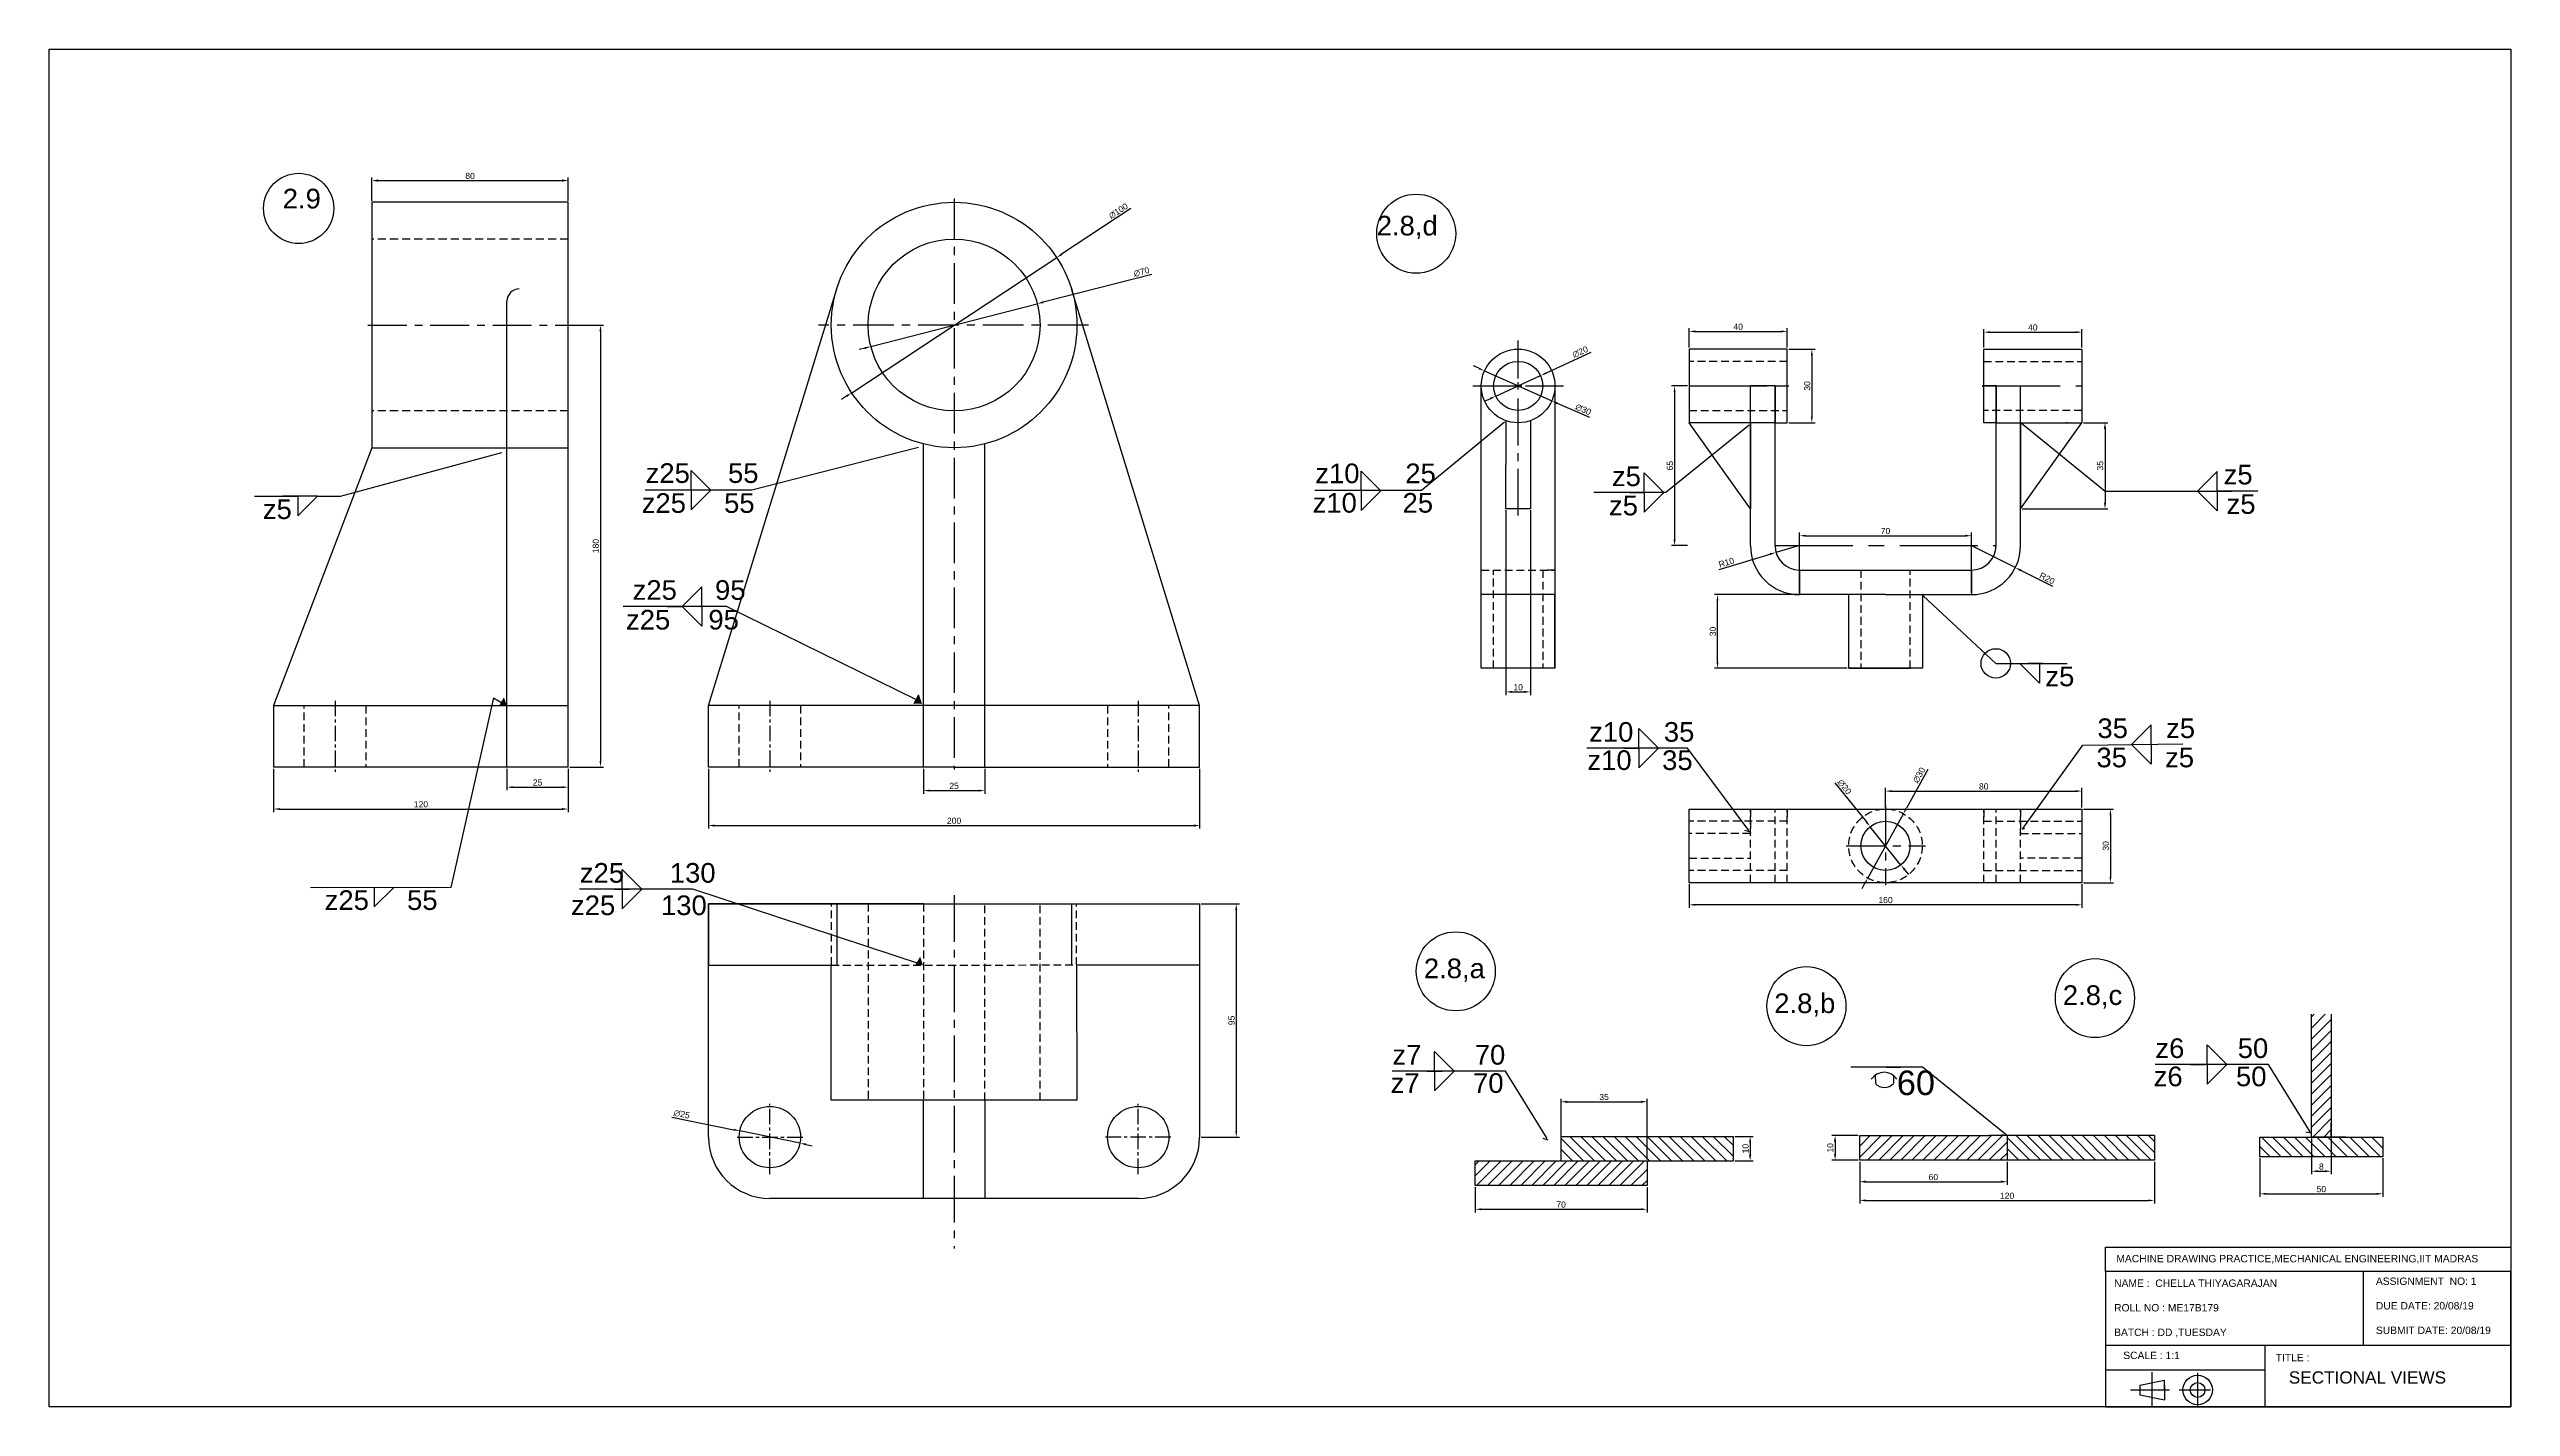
# Model space of a CAD drawing. Header units: millimetres. Extents: x 3067 to 6578, y 1382 to 1935.
# Drawn here: x 3067 to 4070, y 1382 to 1935 of the extents above; entities that cross this region are included whole.
import ezdxf
from ezdxf import colors
from ezdxf.entities.mleader import LeaderData, LeaderLine
from ezdxf.math import Vec2, Vec3

# ---------------------------------------------------------------- set-up
doc = ezdxf.new("R2010")
doc.units = ezdxf.units.MM
for name, pattern in [('CENTER', [50.8, 31.75, -6.35, 6.35, -6.35]), ('CENTER2', [28.575, 19.05, -3.175, 3.175, -3.175]), ('HIDDEN', [9.525, 6.35, -3.175])]:
    doc.linetypes.add(name, pattern=pattern)
doc.styles.get("Standard").update_dxf_attribs({"font": 'arial.ttf'})
doc.dimstyles.new('chella', dxfattribs={"dimtxt": 2.5, "dimasz": 2.5, "dimexe": 1.25, "dimexo": 0.625, "dimtad": 1, "dimdec": 0, "dimtxsty": 'Standard', "dimcen": 2.5, "dimclrd": 3, "dimclre": 3, "dimclrt": 4, "dimadec": 0, "dimazin": 0, "dimtfac": 1, "dimtdec": 0, "dimtmove": 0, "dimatfit": 3, "dimfxl": 1, "dimarcsym": 0})

msp = doc.modelspace()

# ---------------------------------------------------------------- texts
at = {"color": 4, "linetype": 'ByBlock', "ltscale": 0.2}
for s, height, p in [('2.9', 8, (3162.3, 1870.2)), ('2.8,d', 8, (3607.8, 1859.2)), ('2.8,a', 8, (3627, 1556.7)), ('2.8,c', 8, (3887.2, 1545.8)), ('2.8,b', 8, (3769.7, 1542.5)), ('60', 10, (3819.6, 1509.1))]:
    msp.add_text(s, height=height, dxfattribs=at).set_placement(p)
at = {"color": 4, "ltscale": 0.5}
for s, p in [('z25     55', (3310.1, 1758.4)), ('z10      25', (3582.8, 1758.3)), ('z5', (3703.6, 1757.1)), ('z5', (3952.7, 1757.8)), ('z25     55', (3308.5, 1746.2)), ('z10      25', (3581.7, 1746.3)), ('z5', (3154.2, 1743.7)), ('z', (3581.7, 1746.3)), ('z5', (3702.4, 1745.2)), ('z5', (3953.9, 1745.8)), ('z5', (3880.1, 1675.6)), ('z10    35', (3694.3, 1653)), ('35     z5', (3901.3, 1654.5)), ('z10    35', (3693.6, 1641.5)), ('35     z5', (3900.9, 1642.6)), ('z25     55', (3179.4, 1584.5))]:
    msp.add_text(s, height=8, dxfattribs=at).set_placement(p)
at = {"color": 4}
for s, p in [('z25     95', (3304.8, 1710.8)), ('z25     95', (3302.1, 1698.7)), ('z25      130', (3283.3, 1595.6)), ('z25      130', (3279.7, 1582.4)), ('z7       70', (3614.2, 1521.5)), ('z6       50', (3924.9, 1524.2)), ('z7       70', (3613.5, 1510)), ('z6       50', (3924.2, 1512.7))]:
    msp.add_text(s, height=8, dxfattribs=at).set_placement(p)
at = {"color": 4, "attachment_point": 1}
for s, width, heights, insert, char_height in [('MACHINE DRAWING PRACTICE,MECHANICAL ENGINEERING,IIT MADRAS', 164.326, [7.38], (3909, 1444), 3), ('NAME :  CHELLA THIYAGARAJAN\\P\\PROLL NO : ME17B179\\P\\PBATCH : DD ,TUESDAY', 99.454, [0], (3908.1, 1434), 3), ('ASSIGNMENT  NO: 1\\P\\PDUE DATE: 20/08/19\\P\\PSUBMIT DATE: 20/08/19', 75.976, [0], (4014.7, 1434.8), 3), ('SCALE : 1:1', 57.173, [0], (3911.8, 1404.6), 3), ('TITLE : ', 48.327, [0], (3973.9, 1403.7), 3), (' SECTIONAL VIEWS ', 87.108, [0], (3977.3, 1396.6), 5)]:
    msp.add_mtext_dynamic_manual_height_columns(s, width=width, gutter_width=1, heights=heights, dxfattribs=dict(at, insert=insert, char_height=char_height))

# ---------------------------------------------------------------- blocks, each defined once
blk = doc.blocks.new('*D124')
at = {"color": 3, "lineweight": -2, "transparency": 16777216}
for p, q in [((3649.4, 1805.1), (3647.2, 1806.1)), ((3651.7, 1804), (3679.1, 1791.8)), ((3694.6, 1785), (3681.4, 1790.8))]:
    blk.add_line(p, q, dxfattribs=at)
at = {"color": 3, "transparency": 16777216}
for points in [[(3649.6, 1805.4), (3649.3, 1804.7), (3651.7, 1804)], [(3681.6, 1791.2), (3681.2, 1790.4), (3679.1, 1791.8)]]:
    blk.add_solid(points, dxfattribs=at)
at = {"layer": 'Defpoints', "color": 0, "transparency": 16777216}
for p in [(3651.7, 1804), (3679.1, 1791.8)]:
    blk.add_point(p, dxfattribs=at)
at = {"color": 4, "transparency": 16777216, "insert": (3691.9, 1788.3), "char_height": 2.5, "attachment_point": 5, "rotation": 336.0075}
blk.add_mtext('∅30', dxfattribs=at)
blk = doc.blocks.new('*D125')
at = {"color": 3, "lineweight": -2, "transparency": 16777216}
for p, q in [((3695, 1811.5), (3676.8, 1803.1)), ((3656.3, 1793.8), (3674.5, 1802.1)), ((3654.1, 1792.7), (3651.8, 1791.7))]:
    blk.add_line(p, q, dxfattribs=at)
at = {"color": 3, "transparency": 16777216}
for points in [[(3676.6, 1803.5), (3677, 1802.8), (3674.5, 1802.1)], [(3653.9, 1793.1), (3654.2, 1792.4), (3656.3, 1793.8)]]:
    blk.add_solid(points, dxfattribs=at)
at = {"layer": 'Defpoints', "color": 0, "transparency": 16777216}
for p in [(3674.5, 1802.1), (3656.3, 1793.8)]:
    blk.add_point(p, dxfattribs=at)
at = {"color": 4, "transparency": 16777216, "insert": (3690.7, 1811.7), "char_height": 2.5, "attachment_point": 5, "rotation": 24.6016}
blk.add_mtext('∅20', dxfattribs=at)
blk = doc.blocks.new('*D126')
at = {"color": 3, "lineweight": -2, "transparency": 16777216}
for p, q in [((3660.4, 1747.3), (3660.4, 1672)), ((3670.4, 1747.3), (3670.4, 1672)), ((3662.9, 1673.3), (3667.9, 1673.3))]:
    blk.add_line(p, q, dxfattribs=at)
at = {"color": 3, "transparency": 16777216}
for points in [[(3662.9, 1673.7), (3662.9, 1672.9), (3660.4, 1673.3)], [(3667.9, 1673.7), (3667.9, 1672.9), (3670.4, 1673.3)]]:
    blk.add_solid(points, dxfattribs=at)
at = {"layer": 'Defpoints', "color": 0, "transparency": 16777216}
for p in [(3660.4, 1747.9), (3670.4, 1747.9), (3670.4, 1673.3)]:
    blk.add_point(p, dxfattribs=at)
at = {"color": 4, "transparency": 16777216, "insert": (3665.4, 1675.2), "char_height": 2.5, "attachment_point": 5}
blk.add_mtext('10', dxfattribs=at)
blk = doc.blocks.new('*D127')
at = {"color": 3, "lineweight": -2, "transparency": 16777216}
for p, q in [((3735, 1813.6), (3735, 1821.4)), ((3737.5, 1820.1), (3772.5, 1820.1)), ((3775, 1813.6), (3775, 1821.4))]:
    blk.add_line(p, q, dxfattribs=at)
at = {"color": 3, "transparency": 16777216}
for points in [[(3737.5, 1820.5), (3737.5, 1819.7), (3735, 1820.1)], [(3772.5, 1820.5), (3772.5, 1819.7), (3775, 1820.1)]]:
    blk.add_solid(points, dxfattribs=at)
at = {"layer": 'Defpoints', "color": 0, "transparency": 16777216}
for p in [(3775, 1820.1), (3735, 1812.9), (3775, 1812.9)]:
    blk.add_point(p, dxfattribs=at)
at = {"color": 4, "transparency": 16777216, "insert": (3755, 1822), "char_height": 2.5, "attachment_point": 5}
blk.add_mtext('40', dxfattribs=at)
blk = doc.blocks.new('*D128')
at = {"color": 3, "lineweight": -2, "transparency": 16777216}
for p, q in [((3855, 1813.6), (3855, 1821)), ((3857.5, 1819.8), (3892.5, 1819.8)), ((3895, 1813.6), (3895, 1821))]:
    blk.add_line(p, q, dxfattribs=at)
at = {"color": 3, "transparency": 16777216}
for points in [[(3857.5, 1820.2), (3857.5, 1819.4), (3855, 1819.8)], [(3892.5, 1820.2), (3892.5, 1819.4), (3895, 1819.8)]]:
    blk.add_solid(points, dxfattribs=at)
at = {"layer": 'Defpoints', "color": 0, "transparency": 16777216}
for p in [(3895, 1819.8), (3855, 1812.9), (3895, 1812.9)]:
    blk.add_point(p, dxfattribs=at)
at = {"color": 4, "transparency": 16777216, "insert": (3875, 1821.7), "char_height": 2.5, "attachment_point": 5}
blk.add_mtext('40', dxfattribs=at)
blk = doc.blocks.new('*D129')
at = {"color": 3, "lineweight": -2, "transparency": 16777216}
for p, q in [((3775.6, 1812.9), (3786.3, 1812.9)), ((3785, 1810.4), (3785, 1785.4)), ((3775.6, 1782.9), (3786.3, 1782.9))]:
    blk.add_line(p, q, dxfattribs=at)
at = {"color": 3, "transparency": 16777216}
for points in [[(3784.6, 1810.4), (3785.4, 1810.4), (3785, 1812.9)], [(3784.6, 1785.4), (3785.4, 1785.4), (3785, 1782.9)]]:
    blk.add_solid(points, dxfattribs=at)
at = {"layer": 'Defpoints', "color": 0, "transparency": 16777216}
for p in [(3775, 1812.9), (3775, 1782.9), (3785, 1782.9)]:
    blk.add_point(p, dxfattribs=at)
at = {"color": 4, "transparency": 16777216, "insert": (3783.1, 1797.9), "char_height": 2.5, "attachment_point": 5, "rotation": 90}
blk.add_mtext('30', dxfattribs=at)
blk = doc.blocks.new('*D130')
at = {"color": 3, "lineweight": -2, "transparency": 16777216}
for p, q in [((3734.4, 1797.9), (3727.8, 1797.9)), ((3729.1, 1795.4), (3729.1, 1735.4)), ((3734.4, 1732.9), (3727.8, 1732.9))]:
    blk.add_line(p, q, dxfattribs=at)
at = {"color": 3, "transparency": 16777216}
for points in [[(3728.7, 1795.4), (3729.5, 1795.4), (3729.1, 1797.9)], [(3728.7, 1735.4), (3729.5, 1735.4), (3729.1, 1732.9)]]:
    blk.add_solid(points, dxfattribs=at)
at = {"layer": 'Defpoints', "color": 0, "transparency": 16777216}
for p in [(3735, 1797.9), (3729.1, 1732.9), (3735, 1732.9)]:
    blk.add_point(p, dxfattribs=at)
at = {"color": 4, "transparency": 16777216, "insert": (3727.2, 1765.4), "char_height": 2.5, "attachment_point": 5, "rotation": 90}
blk.add_mtext('65', dxfattribs=at)
blk = doc.blocks.new('*D131')
at = {"color": 3, "lineweight": -2, "transparency": 16777216}
for p, q in [((3799.4, 1712.9), (3745.3, 1712.9)), ((3746.6, 1685.4), (3746.6, 1710.4)), ((3799.4, 1682.9), (3745.3, 1682.9))]:
    blk.add_line(p, q, dxfattribs=at)
at = {"color": 3, "transparency": 16777216}
for points in [[(3746.2, 1710.4), (3747, 1710.4), (3746.6, 1712.9)], [(3746.2, 1685.4), (3747, 1685.4), (3746.6, 1682.9)]]:
    blk.add_solid(points, dxfattribs=at)
at = {"layer": 'Defpoints', "color": 0, "transparency": 16777216}
for p in [(3746.6, 1712.9), (3800, 1712.9), (3800, 1682.9)]:
    blk.add_point(p, dxfattribs=at)
at = {"color": 4, "transparency": 16777216, "insert": (3744.7, 1697.9), "char_height": 2.5, "attachment_point": 5, "rotation": 90}
blk.add_mtext('30', dxfattribs=at)
blk = doc.blocks.new('*D132')
at = {"color": 3, "lineweight": -2, "transparency": 16777216}
for p, q in [((3895.6, 1782.9), (3905.6, 1782.9)), ((3904.4, 1780.4), (3904.4, 1750.4)), ((3870.6, 1747.9), (3905.6, 1747.9))]:
    blk.add_line(p, q, dxfattribs=at)
at = {"color": 3, "transparency": 16777216}
for points in [[(3903.9, 1780.4), (3904.8, 1780.4), (3904.4, 1782.9)], [(3903.9, 1750.4), (3904.8, 1750.4), (3904.4, 1747.9)]]:
    blk.add_solid(points, dxfattribs=at)
at = {"layer": 'Defpoints', "color": 0, "transparency": 16777216}
for p in [(3895, 1782.9), (3870, 1747.9), (3904.4, 1747.9)]:
    blk.add_point(p, dxfattribs=at)
at = {"color": 4, "transparency": 16777216, "insert": (3902.4, 1765.4), "char_height": 2.5, "attachment_point": 5, "rotation": 90}
blk.add_mtext('35', dxfattribs=at)
blk = doc.blocks.new('*D133')
at = {"color": 3, "lineweight": -2, "transparency": 16777216}
for p, q in [((3780, 1713.6), (3780, 1738.2)), ((3782.5, 1736.9), (3847.5, 1736.9)), ((3850, 1713.6), (3850, 1738.2))]:
    blk.add_line(p, q, dxfattribs=at)
at = {"color": 3, "transparency": 16777216}
for points in [[(3782.5, 1737.3), (3782.5, 1736.5), (3780, 1736.9)], [(3847.5, 1737.3), (3847.5, 1736.5), (3850, 1736.9)]]:
    blk.add_solid(points, dxfattribs=at)
at = {"layer": 'Defpoints', "color": 0, "transparency": 16777216}
for p in [(3850, 1736.9), (3780, 1712.9), (3850, 1712.9)]:
    blk.add_point(p, dxfattribs=at)
at = {"color": 4, "transparency": 16777216, "insert": (3815, 1738.8), "char_height": 2.5, "attachment_point": 5}
blk.add_mtext('70', dxfattribs=at)
blk = doc.blocks.new('*D134')
at = {"color": 3, "lineweight": -2, "transparency": 16777216}
for p, q in [((3850, 1732.9), (3867.9, 1723.9)), ((3883.1, 1716.2), (3870.1, 1722.8))]:
    blk.add_line(p, q, dxfattribs=at)
at = {"color": 3, "transparency": 16777216}
blk.add_solid([(3870.3, 1723.2), (3869.9, 1722.4), (3867.9, 1723.9)], dxfattribs=at)
at = {"layer": 'Defpoints', "color": 0, "transparency": 16777216}
for p in [(3850, 1732.9), (3867.9, 1723.9)]:
    blk.add_point(p, dxfattribs=at)
at = {"color": 4, "transparency": 16777216, "insert": (3880.8, 1719.5), "char_height": 2.5, "attachment_point": 5, "rotation": 333.1757}
blk.add_mtext('R20', dxfattribs=at)
blk = doc.blocks.new('*D135')
at = {"color": 3, "lineweight": -2, "transparency": 16777216}
for p, q in [((3747.3, 1723.2), (3768, 1729.4)), ((3780, 1732.9), (3770.4, 1730.1))]:
    blk.add_line(p, q, dxfattribs=at)
at = {"color": 3, "transparency": 16777216}
blk.add_solid([(3767.9, 1729.8), (3768.2, 1729), (3770.4, 1730.1)], dxfattribs=at)
at = {"layer": 'Defpoints', "color": 0, "transparency": 16777216}
for p in [(3770.4, 1730.1), (3780, 1732.9)]:
    blk.add_point(p, dxfattribs=at)
at = {"color": 4, "transparency": 16777216, "insert": (3750.2, 1726), "char_height": 2.5, "attachment_point": 5, "rotation": 16.6425}
blk.add_mtext('R10', dxfattribs=at)
blk = doc.blocks.new('*D136')
at = {"color": 3, "lineweight": -2, "transparency": 16777216}
for p, q in [((3832.2, 1641.7), (3823.5, 1625.9)), ((3807.8, 1597.5), (3822.3, 1623.7)), ((3806.5, 1595.3), (3805.3, 1593.1))]:
    blk.add_line(p, q, dxfattribs=at)
at = {"color": 3, "transparency": 16777216}
for points in [[(3823.1, 1626.1), (3823.9, 1625.7), (3822.3, 1623.7)], [(3806.2, 1595.5), (3806.9, 1595.1), (3807.8, 1597.5)]]:
    blk.add_solid(points, dxfattribs=at)
at = {"layer": 'Defpoints', "color": 0, "transparency": 16777216}
for p in [(3822.3, 1623.7), (3807.8, 1597.5)]:
    blk.add_point(p, dxfattribs=at)
at = {"color": 4, "transparency": 16777216, "insert": (3828.7, 1639.4), "char_height": 2.5, "attachment_point": 5, "rotation": 61.0428}
blk.add_mtext('∅30', dxfattribs=at)
blk = doc.blocks.new('*D137')
at = {"color": 3, "lineweight": -2, "transparency": 16777216}
for p, q in [((3794.4, 1636.3), (3807.2, 1620.4)), ((3821.3, 1602.8), (3808.8, 1618.4)), ((3822.8, 1600.8), (3824.4, 1598.9))]:
    blk.add_line(p, q, dxfattribs=at)
at = {"color": 3, "transparency": 16777216}
for points in [[(3807.5, 1620.6), (3806.9, 1620.1), (3808.8, 1618.4)], [(3823.2, 1601.1), (3822.5, 1600.6), (3821.3, 1602.8)]]:
    blk.add_solid(points, dxfattribs=at)
at = {"layer": 'Defpoints', "color": 0, "transparency": 16777216}
for p in [(3808.8, 1618.4), (3821.3, 1602.8)]:
    blk.add_point(p, dxfattribs=at)
at = {"color": 4, "transparency": 16777216, "insert": (3798.3, 1634.6), "char_height": 2.5, "attachment_point": 5, "rotation": 308.6887}
blk.add_mtext('∅20', dxfattribs=at)
blk = doc.blocks.new('*D138')
at = {"color": 3, "lineweight": -2, "transparency": 16777216}
for p, q in [((3735, 1595), (3735, 1585.4)), ((3895, 1595), (3895, 1585.4)), ((3892.5, 1586.6), (3737.5, 1586.6))]:
    blk.add_line(p, q, dxfattribs=at)
at = {"color": 3, "transparency": 16777216}
for points in [[(3737.5, 1587), (3737.5, 1586.2), (3735, 1586.6)], [(3892.5, 1587), (3892.5, 1586.2), (3895, 1586.6)]]:
    blk.add_solid(points, dxfattribs=at)
at = {"layer": 'Defpoints', "color": 0, "transparency": 16777216}
for p in [(3735, 1595.6), (3895, 1595.6), (3735, 1586.6)]:
    blk.add_point(p, dxfattribs=at)
at = {"color": 4, "transparency": 16777216, "insert": (3815, 1588.5), "char_height": 2.5, "attachment_point": 5}
blk.add_mtext('160', dxfattribs=at)
blk = doc.blocks.new('*D139')
at = {"color": 3, "lineweight": -2, "transparency": 16777216}
for p, q in [((3895.6, 1625.6), (3907.9, 1625.6)), ((3906.6, 1623.1), (3906.6, 1598.1)), ((3895.6, 1595.6), (3907.9, 1595.6))]:
    blk.add_line(p, q, dxfattribs=at)
at = {"color": 3, "transparency": 16777216}
for points in [[(3906.2, 1623.1), (3907, 1623.1), (3906.6, 1625.6)], [(3906.2, 1598.1), (3907, 1598.1), (3906.6, 1595.6)]]:
    blk.add_solid(points, dxfattribs=at)
at = {"layer": 'Defpoints', "color": 0, "transparency": 16777216}
for p in [(3895, 1625.6), (3895, 1595.6), (3906.6, 1595.6)]:
    blk.add_point(p, dxfattribs=at)
at = {"color": 4, "transparency": 16777216, "insert": (3904.7, 1610.6), "char_height": 2.5, "attachment_point": 5, "rotation": 90}
blk.add_mtext('30', dxfattribs=at)
blk = doc.blocks.new('*D140')
at = {"color": 3, "lineweight": -2, "transparency": 16777216}
for p, q in [((3815, 1626.2), (3815, 1634.2)), ((3895, 1626.2), (3895, 1634.2)), ((3817.5, 1632.9), (3892.5, 1632.9))]:
    blk.add_line(p, q, dxfattribs=at)
at = {"color": 3, "transparency": 16777216}
for points in [[(3817.5, 1633.3), (3817.5, 1632.5), (3815, 1632.9)], [(3892.5, 1633.3), (3892.5, 1632.5), (3895, 1632.9)]]:
    blk.add_solid(points, dxfattribs=at)
at = {"layer": 'Defpoints', "color": 0, "transparency": 16777216}
for p in [(3815, 1625.6), (3895, 1632.9), (3895, 1625.6)]:
    blk.add_point(p, dxfattribs=at)
at = {"color": 4, "transparency": 16777216, "insert": (3855, 1634.8), "char_height": 2.5, "attachment_point": 5}
blk.add_mtext('80', dxfattribs=at)
blk = doc.blocks.new('*D141')
at = {"color": 3, "lineweight": -2, "transparency": 16777216}
for p, q in [((3647.9, 1471.6), (3647.9, 1461.3)), ((3717.9, 1471.6), (3717.9, 1461.3)), ((3650.4, 1462.6), (3715.4, 1462.6))]:
    blk.add_line(p, q, dxfattribs=at)
at = {"color": 3, "transparency": 16777216}
for points in [[(3650.4, 1463), (3650.4, 1462.2), (3647.9, 1462.6)], [(3715.4, 1463), (3715.4, 1462.2), (3717.9, 1462.6)]]:
    blk.add_solid(points, dxfattribs=at)
at = {"layer": 'Defpoints', "color": 0, "transparency": 16777216}
for p in [(3647.9, 1472.3), (3717.9, 1472.3), (3717.9, 1462.6)]:
    blk.add_point(p, dxfattribs=at)
at = {"color": 4, "transparency": 16777216, "insert": (3682.9, 1464.5), "char_height": 2.5, "attachment_point": 5}
blk.add_mtext('70', dxfattribs=at)
blk = doc.blocks.new('*D142')
at = {"color": 3, "lineweight": -2, "transparency": 16777216}
for p, q in [((3682.9, 1482.9), (3682.9, 1507.6)), ((3685.4, 1506.4), (3715.4, 1506.4)), ((3717.9, 1482.9), (3717.9, 1507.6))]:
    blk.add_line(p, q, dxfattribs=at)
at = {"color": 3, "transparency": 16777216}
for points in [[(3685.4, 1506.8), (3685.4, 1505.9), (3682.9, 1506.4)], [(3715.4, 1506.8), (3715.4, 1505.9), (3717.9, 1506.4)]]:
    blk.add_solid(points, dxfattribs=at)
at = {"layer": 'Defpoints', "color": 0, "transparency": 16777216}
for p in [(3717.9, 1506.4), (3682.9, 1482.3), (3717.9, 1482.3)]:
    blk.add_point(p, dxfattribs=at)
at = {"color": 4, "transparency": 16777216, "insert": (3700.4, 1508.3), "char_height": 2.5, "attachment_point": 5}
blk.add_mtext('35', dxfattribs=at)
blk = doc.blocks.new('*D143')
at = {"color": 3, "lineweight": -2, "transparency": 16777216}
for p, q in [((3753.6, 1492.3), (3761.1, 1492.3)), ((3759.9, 1489.8), (3759.9, 1484.8)), ((3753.6, 1482.3), (3761.1, 1482.3))]:
    blk.add_line(p, q, dxfattribs=at)
at = {"color": 3, "transparency": 16777216}
for points in [[(3759.4, 1489.8), (3760.3, 1489.8), (3759.9, 1492.3)], [(3759.4, 1484.8), (3760.3, 1484.8), (3759.9, 1482.3)]]:
    blk.add_solid(points, dxfattribs=at)
at = {"layer": 'Defpoints', "color": 0, "transparency": 16777216}
for p in [(3752.9, 1492.3), (3752.9, 1482.3), (3759.9, 1482.3)]:
    blk.add_point(p, dxfattribs=at)
at = {"color": 4, "transparency": 16777216, "insert": (3758, 1487.3), "char_height": 2.5, "attachment_point": 5, "rotation": 90}
blk.add_mtext('10', dxfattribs=at)
blk = doc.blocks.new('*D144')
at = {"color": 3, "lineweight": -2, "transparency": 16777216}
for p, q in [((3803.9, 1492.6), (3793.2, 1492.6)), ((3794.5, 1490.1), (3794.5, 1485.1)), ((3803.9, 1482.6), (3793.2, 1482.6))]:
    blk.add_line(p, q, dxfattribs=at)
at = {"color": 3, "transparency": 16777216}
for points in [[(3794, 1490.1), (3794.9, 1490.1), (3794.5, 1492.6)], [(3794, 1485.1), (3794.9, 1485.1), (3794.5, 1482.6)]]:
    blk.add_solid(points, dxfattribs=at)
at = {"layer": 'Defpoints', "color": 0, "transparency": 16777216}
for p in [(3804.5, 1492.6), (3794.5, 1482.6), (3804.5, 1482.6)]:
    blk.add_point(p, dxfattribs=at)
at = {"color": 4, "transparency": 16777216, "insert": (3792.5, 1487.6), "char_height": 2.5, "attachment_point": 5, "rotation": 90}
blk.add_mtext('10', dxfattribs=at)
blk = doc.blocks.new('*D145')
at = {"color": 3, "lineweight": -2, "transparency": 16777216}
for p, q in [((3804.5, 1481.9), (3804.5, 1472.6)), ((3807, 1473.8), (3862, 1473.8)), ((3864.5, 1481.9), (3864.5, 1472.6))]:
    blk.add_line(p, q, dxfattribs=at)
at = {"color": 3, "transparency": 16777216}
for points in [[(3807, 1474.3), (3807, 1473.4), (3804.5, 1473.8)], [(3862, 1474.3), (3862, 1473.4), (3864.5, 1473.8)]]:
    blk.add_solid(points, dxfattribs=at)
at = {"layer": 'Defpoints', "color": 0, "transparency": 16777216}
for p in [(3804.5, 1482.6), (3864.5, 1482.6), (3864.5, 1473.8)]:
    blk.add_point(p, dxfattribs=at)
at = {"color": 4, "transparency": 16777216, "insert": (3834.5, 1475.7), "char_height": 2.5, "attachment_point": 5}
blk.add_mtext('60', dxfattribs=at)
blk = doc.blocks.new('*D146')
at = {"color": 3, "lineweight": -2, "transparency": 16777216}
for p, q in [((3804.5, 1481.9), (3804.5, 1465)), ((3924.5, 1481.9), (3924.5, 1465)), ((3807, 1466.2), (3922, 1466.2))]:
    blk.add_line(p, q, dxfattribs=at)
at = {"color": 3, "transparency": 16777216}
for points in [[(3807, 1466.6), (3807, 1465.8), (3804.5, 1466.2)], [(3922, 1466.6), (3922, 1465.8), (3924.5, 1466.2)]]:
    blk.add_solid(points, dxfattribs=at)
at = {"layer": 'Defpoints', "color": 0, "transparency": 16777216}
for p in [(3804.5, 1482.6), (3924.5, 1482.6), (3924.5, 1466.2)]:
    blk.add_point(p, dxfattribs=at)
at = {"color": 4, "transparency": 16777216, "insert": (3864.5, 1468.1), "char_height": 2.5, "attachment_point": 5}
blk.add_mtext('120', dxfattribs=at)
blk = doc.blocks.new('*D147')
at = {"color": 3, "lineweight": -2, "transparency": 16777216}
for p, q in [((3967.5, 1483.4), (3967.5, 1467.7)), ((4017.5, 1483.4), (4017.5, 1467.7)), ((3970, 1468.9), (4015, 1468.9))]:
    blk.add_line(p, q, dxfattribs=at)
at = {"color": 3, "transparency": 16777216}
for points in [[(3970, 1469.3), (3970, 1468.5), (3967.5, 1468.9)], [(4015, 1469.3), (4015, 1468.5), (4017.5, 1468.9)]]:
    blk.add_solid(points, dxfattribs=at)
at = {"layer": 'Defpoints', "color": 0, "transparency": 16777216}
for p in [(3967.5, 1484), (4017.5, 1484), (4017.5, 1468.9)]:
    blk.add_point(p, dxfattribs=at)
at = {"color": 4, "transparency": 16777216, "insert": (3992.5, 1470.8), "char_height": 2.5, "attachment_point": 5}
blk.add_mtext('50', dxfattribs=at)
blk = doc.blocks.new('*D148')
at = {"color": 3, "lineweight": -2, "transparency": 16777216}
for p, q in [((3988.5, 1491.4), (3988.5, 1476.9)), ((3996.5, 1491.4), (3996.5, 1476.9)), ((3991, 1478.1), (3994, 1478.1))]:
    blk.add_line(p, q, dxfattribs=at)
at = {"color": 3, "transparency": 16777216}
for points in [[(3991, 1478.5), (3991, 1477.7), (3988.5, 1478.1)], [(3994, 1478.5), (3994, 1477.7), (3996.5, 1478.1)]]:
    blk.add_solid(points, dxfattribs=at)
at = {"layer": 'Defpoints', "color": 0, "transparency": 16777216}
for p in [(3988.5, 1492), (3996.5, 1492), (3996.5, 1478.1)]:
    blk.add_point(p, dxfattribs=at)
at = {"color": 4, "transparency": 16777216, "insert": (3992.5, 1480), "char_height": 2.5, "attachment_point": 5}
blk.add_mtext('8', dxfattribs=at)
blk = doc.blocks.new('*D149')
at = {"color": 3, "lineweight": -2, "transparency": 16777216}
for p, q in [((3198.6, 1873.3), (3198.6, 1882.8)), ((3201.1, 1881.5), (3276.1, 1881.5)), ((3278.6, 1873.3), (3278.6, 1882.8))]:
    blk.add_line(p, q, dxfattribs=at)
at = {"color": 3, "transparency": 16777216}
for points in [[(3201.1, 1882), (3201.1, 1881.1), (3198.6, 1881.5)], [(3276.1, 1882), (3276.1, 1881.1), (3278.6, 1881.5)]]:
    blk.add_solid(points, dxfattribs=at)
at = {"layer": 'Defpoints', "color": 0, "transparency": 16777216}
for p in [(3278.6, 1881.5), (3198.6, 1872.7), (3278.6, 1872.7)]:
    blk.add_point(p, dxfattribs=at)
at = {"color": 4, "transparency": 16777216, "insert": (3238.6, 1883.4), "char_height": 2.5, "attachment_point": 5}
blk.add_mtext('80', dxfattribs=at)
blk = doc.blocks.new('*D150')
at = {"color": 3, "lineweight": -2, "transparency": 16777216}
for p, q in [((3158.6, 1642), (3158.6, 1624.3)), ((3278.6, 1642), (3278.6, 1624.3)), ((3161.1, 1625.6), (3276.1, 1625.6))]:
    blk.add_line(p, q, dxfattribs=at)
at = {"color": 3, "transparency": 16777216}
for points in [[(3161.1, 1626), (3161.1, 1625.2), (3158.6, 1625.6)], [(3276.1, 1626), (3276.1, 1625.2), (3278.6, 1625.6)]]:
    blk.add_solid(points, dxfattribs=at)
at = {"layer": 'Defpoints', "color": 0, "transparency": 16777216}
for p in [(3158.6, 1642.7), (3278.6, 1642.7), (3278.6, 1625.6)]:
    blk.add_point(p, dxfattribs=at)
at = {"color": 4, "transparency": 16777216, "insert": (3218.6, 1627.5), "char_height": 2.5, "attachment_point": 5}
blk.add_mtext('120', dxfattribs=at)
blk = doc.blocks.new('*D151')
at = {"color": 3, "lineweight": -2, "transparency": 16777216}
for p, q in [((3253.6, 1642), (3253.6, 1633.3)), ((3256.1, 1634.5), (3276.1, 1634.5)), ((3278.6, 1642), (3278.6, 1633.3))]:
    blk.add_line(p, q, dxfattribs=at)
at = {"color": 3, "transparency": 16777216}
for points in [[(3256.1, 1634.9), (3256.1, 1634.1), (3253.6, 1634.5)], [(3276.1, 1634.9), (3276.1, 1634.1), (3278.6, 1634.5)]]:
    blk.add_solid(points, dxfattribs=at)
at = {"layer": 'Defpoints', "color": 0, "transparency": 16777216}
for p in [(3253.6, 1642.7), (3278.6, 1642.7), (3278.6, 1634.5)]:
    blk.add_point(p, dxfattribs=at)
at = {"color": 4, "transparency": 16777216, "insert": (3266.1, 1636.4), "char_height": 2.5, "attachment_point": 5}
blk.add_mtext('25', dxfattribs=at)
blk = doc.blocks.new('*D152')
at = {"color": 3, "lineweight": -2, "transparency": 16777216}
for p, q in [((3507.7, 1870.1), (3479.5, 1851.6)), ((3394, 1795.1), (3477.5, 1850.2)), ((3391.9, 1793.8), (3389.8, 1792.4))]:
    blk.add_line(p, q, dxfattribs=at)
at = {"color": 3, "transparency": 16777216}
for points in [[(3479.3, 1851.9), (3479.8, 1851.2), (3477.5, 1850.2)], [(3391.7, 1794.1), (3392.1, 1793.4), (3394, 1795.1)]]:
    blk.add_solid(points, dxfattribs=at)
at = {"layer": 'Defpoints', "color": 0, "transparency": 16777216}
for p in [(3477.5, 1850.2), (3394, 1795.1)]:
    blk.add_point(p, dxfattribs=at)
at = {"color": 4, "transparency": 16777216, "insert": (3502.6, 1869.1), "char_height": 2.5, "attachment_point": 5, "rotation": 33.4026}
blk.add_mtext('∅100', dxfattribs=at)
blk = doc.blocks.new('*D153')
at = {"color": 3, "lineweight": -2, "transparency": 16777216}
for p, q in [((3516.2, 1843.3), (3472, 1832)), ((3401.8, 1814), (3469.6, 1831.4)), ((3399.4, 1813.3), (3397, 1812.7))]:
    blk.add_line(p, q, dxfattribs=at)
at = {"color": 3, "transparency": 16777216}
for points in [[(3471.9, 1832.4), (3472.1, 1831.6), (3469.6, 1831.4)], [(3399.3, 1813.7), (3399.5, 1812.9), (3401.8, 1814)]]:
    blk.add_solid(points, dxfattribs=at)
at = {"layer": 'Defpoints', "color": 0, "transparency": 16777216}
for p in [(3469.6, 1831.4), (3401.8, 1814)]:
    blk.add_point(p, dxfattribs=at)
at = {"color": 4, "transparency": 16777216, "insert": (3512, 1844.3), "char_height": 2.5, "attachment_point": 5, "rotation": 14.3884}
blk.add_mtext('∅70', dxfattribs=at)
blk = doc.blocks.new('*D154')
at = {"color": 3, "lineweight": -2, "transparency": 16777216}
for p, q in [((3279.2, 1822.7), (3292.9, 1822.7)), ((3291.7, 1820.2), (3291.7, 1645.2)), ((3279.2, 1642.7), (3292.9, 1642.7))]:
    blk.add_line(p, q, dxfattribs=at)
at = {"color": 3, "transparency": 16777216}
for points in [[(3291.3, 1820.2), (3292.1, 1820.2), (3291.7, 1822.7)], [(3291.3, 1645.2), (3292.1, 1645.2), (3291.7, 1642.7)]]:
    blk.add_solid(points, dxfattribs=at)
at = {"layer": 'Defpoints', "color": 0, "transparency": 16777216}
for p in [(3278.6, 1822.7), (3278.6, 1642.7), (3291.7, 1642.7)]:
    blk.add_point(p, dxfattribs=at)
at = {"color": 4, "transparency": 16777216, "insert": (3289.8, 1732.7), "char_height": 2.5, "attachment_point": 5, "rotation": 90}
blk.add_mtext('180', dxfattribs=at)
blk = doc.blocks.new('*D155')
at = {"color": 3, "lineweight": -2, "transparency": 16777216}
for p, q in [((3335.7, 1642), (3335.7, 1617.6)), ((3535.7, 1642), (3535.7, 1617.6)), ((3338.2, 1618.9), (3533.2, 1618.9))]:
    blk.add_line(p, q, dxfattribs=at)
at = {"color": 3, "transparency": 16777216}
for points in [[(3338.2, 1619.3), (3338.2, 1618.4), (3335.7, 1618.9)], [(3533.2, 1619.3), (3533.2, 1618.4), (3535.7, 1618.9)]]:
    blk.add_solid(points, dxfattribs=at)
at = {"layer": 'Defpoints', "color": 0, "transparency": 16777216}
for p in [(3335.7, 1642.7), (3535.7, 1642.7), (3535.7, 1618.9)]:
    blk.add_point(p, dxfattribs=at)
at = {"color": 4, "transparency": 16777216, "insert": (3435.7, 1620.8), "char_height": 2.5, "attachment_point": 5}
blk.add_mtext('200', dxfattribs=at)
blk = doc.blocks.new('*D156')
at = {"color": 3, "lineweight": -2, "transparency": 16777216}
for p, q in [((3423.2, 1642), (3423.2, 1631.8)), ((3448.2, 1642), (3448.2, 1631.8)), ((3425.7, 1633.1), (3445.7, 1633.1))]:
    blk.add_line(p, q, dxfattribs=at)
at = {"color": 3, "transparency": 16777216}
for points in [[(3425.7, 1633.5), (3425.7, 1632.7), (3423.2, 1633.1)], [(3445.7, 1633.5), (3445.7, 1632.7), (3448.2, 1633.1)]]:
    blk.add_solid(points, dxfattribs=at)
at = {"layer": 'Defpoints', "color": 0, "transparency": 16777216}
for p in [(3423.2, 1642.7), (3448.2, 1642.7), (3448.2, 1633.1)]:
    blk.add_point(p, dxfattribs=at)
at = {"color": 4, "transparency": 16777216, "insert": (3435.7, 1635), "char_height": 2.5, "attachment_point": 5}
blk.add_mtext('25', dxfattribs=at)
blk = doc.blocks.new('*D157')
at = {"color": 3, "lineweight": -2, "transparency": 16777216}
for p, q in [((3536.3, 1587), (3551.9, 1587)), ((3550.6, 1584.5), (3550.6, 1494.5)), ((3536.3, 1492), (3551.9, 1492))]:
    blk.add_line(p, q, dxfattribs=at)
at = {"color": 3, "transparency": 16777216}
for points in [[(3550.2, 1584.5), (3551, 1584.5), (3550.6, 1587)], [(3550.2, 1494.5), (3551, 1494.5), (3550.6, 1492)]]:
    blk.add_solid(points, dxfattribs=at)
at = {"layer": 'Defpoints', "color": 0, "transparency": 16777216}
for p in [(3535.7, 1587), (3535.7, 1492), (3550.6, 1492)]:
    blk.add_point(p, dxfattribs=at)
at = {"color": 4, "transparency": 16777216, "insert": (3548.7, 1539.5), "char_height": 2.5, "attachment_point": 5, "rotation": 90}
blk.add_mtext('95', dxfattribs=at)
blk = doc.blocks.new('*D158')
at = {"color": 3, "lineweight": -2, "transparency": 16777216}
for p, q in [((3320.7, 1500.1), (3346, 1495)), ((3373, 1489.5), (3348.5, 1494.5)), ((3375.4, 1489), (3377.9, 1488.5))]:
    blk.add_line(p, q, dxfattribs=at)
at = {"color": 3, "transparency": 16777216}
for points in [[(3346.1, 1495.4), (3345.9, 1494.6), (3348.5, 1494.5)], [(3375.5, 1489.4), (3375.3, 1488.6), (3373, 1489.5)]]:
    blk.add_solid(points, dxfattribs=at)
at = {"layer": 'Defpoints', "color": 0, "transparency": 16777216}
for p in [(3348.5, 1494.5), (3373, 1489.5)]:
    blk.add_point(p, dxfattribs=at)
at = {"color": 4, "transparency": 16777216, "insert": (3324.8, 1501.3), "char_height": 2.5, "attachment_point": 5, "rotation": 348.5818}
blk.add_mtext('∅25', dxfattribs=at)
blk = doc.blocks.new('*U180')
at = {"color": 0, "linetype": 'CENTER2', "transparency": 16777216}
for p, q in [((0, 3), (0, 18.5)), ((-18.5, 0), (-3, 0)), ((3, 0), (18.5, 0)), ((0, -52.8), (0, -3))]:
    blk.add_line(p, q, dxfattribs=at)
at = {"color": 0, "linetype": 'Continuous', "transparency": 16777216}
for p, q in [((-1.5, 0), (1.5, 0)), ((0, -1.5), (0, 1.5))]:
    blk.add_line(p, q, dxfattribs=at)
blk = doc.blocks.new('*U181')
at = {"color": 0, "linetype": 'CENTER2', "transparency": 16777216}
blk.add_line((0, 51), (0, -92.9), dxfattribs=at)

# ---------------------------------------------------------------- dimensions: what is measured, and where the dimension line sits
at = {"color": 4}
for base, p1, p2, picture, middle in [((3278.6, 1881.5), (3198.6, 1872.7), (3278.6, 1872.7), '*D149', (3238.6, 1883.4)), ((3775, 1820.1), (3735, 1812.9), (3775, 1812.9), '*D127', (3755, 1822)), ((3895, 1819.8), (3855, 1812.9), (3895, 1812.9), '*D128', (3875, 1821.7)), ((3670.4, 1673.3), (3660.4, 1747.9), (3670.4, 1747.9), '*D126', (3665.4, 1675.2)), ((3850, 1736.9), (3780, 1712.9), (3850, 1712.9), '*D133', (3815, 1738.8)), ((3278.6, 1625.6), (3158.6, 1642.7), (3278.6, 1642.7), '*D150', (3218.6, 1627.5)), ((3278.6, 1634.5), (3253.6, 1642.7), (3278.6, 1642.7), '*D151', (3266.1, 1636.4)), ((3535.7, 1618.9), (3335.7, 1642.7), (3535.7, 1642.7), '*D155', (3435.7, 1620.8)), ((3448.2, 1633.1), (3423.2, 1642.7), (3448.2, 1642.7), '*D156', (3435.7, 1635)), ((3895, 1632.9), (3815, 1625.6), (3895, 1625.6), '*D140', (3855, 1634.8)), ((3735, 1586.6), (3895, 1595.6), (3735, 1595.6), '*D138', (3815, 1588.5)), ((3717.9, 1506.4), (3682.9, 1482.3), (3717.9, 1482.3), '*D142', (3700.4, 1508.3)), ((4017.5, 1468.9), (3967.5, 1484), (4017.5, 1484), '*D147', (3992.5, 1470.8)), ((3996.5, 1478.1), (3988.5, 1492), (3996.5, 1492), '*D148', (3992.5, 1480)), ((3864.5, 1473.8), (3804.5, 1482.6), (3864.5, 1482.6), '*D145', (3834.5, 1475.7)), ((3924.5, 1466.2), (3804.5, 1482.6), (3924.5, 1482.6), '*D146', (3864.5, 1468.1)), ((3717.9, 1462.6), (3647.9, 1472.3), (3717.9, 1472.3), '*D141', (3682.9, 1464.5))]:
    dim = msp.add_linear_dim(base=base, p1=p1, p2=p2, dimstyle='chella', dxfattribs=at)
    dim.commit()
    dim.dimension.update_dxf_attribs({"geometry": picture, "text_midpoint": middle})
for p1, p2, picture, middle in [((3394, 1795.1), (3477.5, 1850.2), '*D152', (3503.7, 1867.5)), ((3401.8, 1814), (3469.6, 1831.4), '*D153', (3512.5, 1842.4)), ((3656.3, 1793.8), (3674.5, 1802.1), '*D125', (3691.5, 1809.9)), ((3651.7, 1804), (3679.1, 1791.8), '*D124', (3691.1, 1786.5)), ((3821.3, 1602.8), (3808.8, 1618.4), '*D137', (3796.8, 1633.4)), ((3807.8, 1597.5), (3822.3, 1623.7), '*D136', (3830.4, 1638.4)), ((3373, 1489.5), (3348.5, 1494.5), '*D158', (3324.4, 1499.3))]:
    dim = msp.add_diameter_dim_2p(p1=p1, p2=p2, dimstyle='chella', dxfattribs=at)
    dim.commit()
    dim.dimension.update_dxf_attribs({"geometry": picture, "text_midpoint": middle, "dimtype": 163})
for base, p1, p2, picture, middle in [((3291.7, 1642.7), (3278.6, 1822.7), (3278.6, 1642.7), '*D154', (3289.8, 1732.7)), ((3785, 1782.9), (3775, 1812.9), (3775, 1782.9), '*D129', (3783.1, 1797.9)), ((3729.1, 1732.9), (3735, 1797.9), (3735, 1732.9), '*D130', (3727.2, 1765.4)), ((3904.4, 1747.9), (3895, 1782.9), (3870, 1747.9), '*D132', (3902.4, 1765.4)), ((3746.6, 1712.9), (3800, 1682.9), (3800, 1712.9), '*D131', (3744.7, 1697.9)), ((3906.6, 1595.6), (3895, 1625.6), (3895, 1595.6), '*D139', (3904.7, 1610.6)), ((3550.6, 1492), (3535.7, 1587), (3535.7, 1492), '*D157', (3548.7, 1539.5)), ((3759.9, 1482.3), (3752.9, 1492.3), (3752.9, 1482.3), '*D143', (3758, 1487.3)), ((3794.5, 1482.6), (3804.5, 1492.6), (3804.5, 1482.6), '*D144', (3792.5, 1487.6))]:
    dim = msp.add_linear_dim(base=base, p1=p1, p2=p2, angle=90, dimstyle='chella', dxfattribs=at)
    dim.commit()
    dim.dimension.update_dxf_attribs({"geometry": picture, "text_midpoint": middle})
for center, mpoint, picture, middle in [((3780, 1732.9), (3770.4, 1730.1), '*D135', (3750.8, 1724.2)), ((3850, 1732.9), (3867.9, 1723.9), '*D134', (3879.9, 1717.8))]:
    dim = msp.add_radius_dim(center=center, mpoint=mpoint, dimstyle='chella', dxfattribs=at)
    dim.commit()
    dim.dimension.update_dxf_attribs({"geometry": picture, "text_midpoint": middle, "dimtype": 164})

# ---------------------------------------------------------------- hatches: boundary and pattern name
at = {"linetype": 'ByBlock', "ltscale": 0.2}
h = msp.add_hatch(color=4, dxfattribs=at)
h.dxf.hatch_style = 1
h.paths.add_polyline_path([(3252.4, 1671.1), (3250.4, 1667.7), (3253.5, 1667.7)])
h = msp.add_hatch(color=4, dxfattribs=at)
h.dxf.hatch_style = 1
h.paths.add_polyline_path([(3421.2, 1671.9), (3419.3, 1668.5), (3422.4, 1668.5)])
h = msp.add_hatch(color=4, dxfattribs=at)
h.dxf.hatch_style = 1
h.paths.add_polyline_path([(3421.9, 1565.5), (3419.9, 1562.1), (3423, 1562)])
h = msp.add_hatch()
h.set_pattern_fill('ANSI31', color=3)
h.set_pattern_definition([(45, (3318.5084, 1742), (-2.245064, 2.245064), [])])
h.paths.add_polyline_path([(3988.5, 1492), (3992.5, 1492), (3996.5, 1492), (3996.5, 1498), (3996.5, 1542), (3988.5, 1542)])
h = msp.add_hatch()
h.set_pattern_fill('ANSI31', color=3, angle=90)
h.set_pattern_definition([(135, (3167.3846, 1656.6672), (-2.245064, -2.245064), [])])
h.paths.add_polyline_path([(3752.9, 1492.3), (3682.9, 1492.3), (3682.9, 1482.3), (3752.9, 1482.3)])
h = msp.add_hatch()
h.set_pattern_fill('ANSI31', color=3)
h.set_pattern_definition([(45, (3149.2493, 1650.3068), (-2.245064, 2.245064), [])])
h.paths.add_polyline_path([(3864.5, 1482.6), (3864.5, 1492.6), (3857.2, 1492.6), (3804.5, 1492.6), (3804.5, 1482.6)])
h = msp.add_hatch()
h.set_pattern_fill('ANSI31', color=3, angle=90)
h.set_pattern_definition([(135, (3149.2493, 1650.3068), (-2.245064, -2.245064), [])])
h.paths.add_polyline_path([(3924.5, 1482.6), (3924.5, 1492.6), (3864.5, 1492.6), (3864.5, 1482.6)])
h = msp.add_hatch()
h.set_pattern_fill('ANSI31', color=3, angle=270)
h.set_pattern_definition([(315, (3318.5084, 1742), (2.245064, 2.245064), [])])
h.paths.add_polyline_path([(4017.5, 1484), (4017.5, 1492), (3992.5, 1492), (3967.5, 1492), (3967.5, 1484)])
h = msp.add_hatch()
h.set_pattern_fill('ANSI31', color=3)
h.set_pattern_definition([(45, (3132.3846, 1656.6672), (-2.245064, 2.245064), [])])
h.paths.add_polyline_path([(3647.9, 1482.3), (3647.9, 1472.3), (3717.9, 1472.3), (3717.9, 1482.3)])

# ---------------------------------------------------------------- linework, layer by layer
at = {"color": 4, "linetype": 'ByBlock', "ltscale": 0.2}
for p, q in [((3278.6, 1872.7), (3198.6, 1872.7)), ((3198.6, 1872.7), (3198.6, 1772.7)), ((3278.6, 1822.7), (3278.6, 1872.7)), ((3335.7, 1667.7), (3387.9, 1837.4)), ((3535.7, 1667.7), (3483.5, 1837.4)), ((3253.6, 1642.7), (3253.6, 1832.4)), ((3278.6, 1642.7), (3278.6, 1822.7)), ((3198.6, 1772.7), (3158.6, 1667.7)), ((3198.6, 1772.7), (3278.6, 1772.7)), ((3423.2, 1642.7), (3423.2, 1774.3)), ((3448.2, 1642.7), (3448.2, 1774.3)), ((3158.6, 1667.7), (3278.6, 1667.7)), ((3335.7, 1642.7), (3335.7, 1667.7)), ((3535.7, 1667.7), (3335.7, 1667.7)), ((3421.2, 1671.9), (3419.3, 1668.5)), ((3422.4, 1668.5), (3421.2, 1671.9)), ((3523.2, 1667.7), (3498.2, 1667.7)), ((3535.7, 1667.7), (3510.7, 1667.7)), ((3535.7, 1642.7), (3535.7, 1667.7)), ((3278.6, 1642.7), (3158.6, 1642.7)), ((3278.6, 1642.7), (3253.6, 1642.7)), ((3435.7, 1642.7), (3335.7, 1642.7)), ((3435.7, 1642.7), (3535.7, 1642.7)), ((3435.7, 1642.7), (3448.2, 1642.7)), ((3510.7, 1642.7), (3523.2, 1642.7)), ((3335.7, 1587), (3535.7, 1587)), ((3335.7, 1492), (3335.7, 1587)), ((3423.2, 1587), (3335.7, 1587)), ((3335.7, 1587), (3335.7, 1562)), ((3385.7, 1587), (3400.7, 1587)), ((3387.9, 1587), (3387.9, 1562)), ((3435.7, 1587), (3448.2, 1587)), ((3483.5, 1587), (3483.5, 1562)), ((3535.7, 1587), (3535.7, 1492)), ((3335.7, 1562), (3385.7, 1562)), ((3385.7, 1507), (3385.7, 1562)), ((3485.6, 1562.1), (3485.7, 1507)), ((3485.7, 1562.1), (3535.7, 1562.1)), ((3485.7, 1507), (3385.7, 1507)), ((3423.2, 1467), (3423.2, 1507)), ((3448.2, 1507), (3448.2, 1467)), ((3510.7, 1467), (3360.7, 1467)), ((3448.2, 1467), (3423.2, 1467))]:
    msp.add_line(p, q, dxfattribs=at)
at = {"color": 1, "linetype": 'CENTER', "ltscale": 0.52}
for p, q in [((3435.7, 1874.3), (3435.7, 1641.7)), ((3490.4, 1822.7), (3380.5, 1822.7))]:
    msp.add_line(p, q, dxfattribs=at)
at = {"color": 3, "linetype": 'HIDDEN', "ltscale": 0.52}
for p, q in [((3278.6, 1857.7), (3198.6, 1857.7)), ((3278.6, 1787.7), (3198.6, 1787.7))]:
    msp.add_line(p, q, dxfattribs=at)
at = {"color": 1, "linetype": 'CENTER', "ltscale": 0.5}
for p, q in [((3197, 1822.7), (3280.5, 1822.7)), ((3649.6, 1797.9), (3681.3, 1797.9)), ((3815, 1626.9), (3815, 1594.6)), ((3799, 1610.6), (3831.3, 1610.6))]:
    msp.add_line(p, q, dxfattribs=at)
at = {"color": 4, "ltscale": 0.5}
for p, q in [((3775, 1812.9), (3735, 1812.9)), ((3735, 1812.9), (3735, 1782.9)), ((3735, 1807.9), (3735, 1787.9)), ((3775, 1782.9), (3775, 1812.9)), ((3775, 1797.9), (3775, 1807.9)), ((3855, 1782.9), (3855, 1812.9)), ((3855, 1812.9), (3895, 1812.9)), ((3855, 1797.9), (3855, 1807.9)), ((3895, 1812.9), (3895, 1782.9)), ((3895, 1807.9), (3895, 1787.9)), ((3760, 1732.9), (3760, 1797.9)), ((3770, 1797.9), (3760, 1797.9)), ((3770, 1732.9), (3770, 1797.9)), ((3770, 1797.9), (3770, 1782.9)), ((3770, 1797.9), (3775.6, 1797.9)), ((3860, 1797.9), (3854.4, 1797.9)), ((3860, 1732.9), (3860, 1797.9)), ((3860, 1797.9), (3860, 1782.9)), ((3860, 1797.9), (3870, 1797.9)), ((3870, 1732.9), (3870, 1797.9)), ((3770, 1782.9), (3735, 1782.9)), ((3760, 1747.9), (3735, 1782.9)), ((3760, 1782.9), (3760, 1747.9)), ((3770, 1782.9), (3775, 1782.9)), ((3860, 1782.9), (3855, 1782.9)), ((3860, 1782.9), (3895, 1782.9)), ((3870, 1782.9), (3870, 1747.9)), ((3870, 1747.9), (3895, 1782.9)), ((3889.6, 1782.7), (3888.6, 1783)), ((3328.7, 1755.4), (3328.7, 1763.4)), ((3328.7, 1763.4), (3336.7, 1755.4)), ((3328.7, 1755.4), (3328.7, 1747.4)), ((3328.7, 1747.4), (3336.7, 1755.4)), ((3601.5, 1755.2), (3601.5, 1763.2)), ((3601.5, 1763.2), (3609.5, 1755.2)), ((3601.5, 1755.2), (3601.5, 1747.2)), ((3601.5, 1747.2), (3609.5, 1755.2)), ((3724.7, 1754.5), (3710.7, 1754.5)), ((3710.7, 1754.5), (3716.7, 1754.5)), ((3716.7, 1754.5), (3716.7, 1762.5)), ((3716.7, 1762.5), (3724.7, 1754.5)), ((3716.7, 1754.5), (3716.7, 1746.5)), ((3716.7, 1746.5), (3724.7, 1754.5)), ((3950.1, 1763.1), (3942.1, 1755.1)), ((3950.1, 1747.1), (3942.1, 1755.1)), ((3942.2, 1755.1), (3956.2, 1755.1)), ((3950.1, 1755.1), (3950.1, 1763.1)), ((3950.1, 1755.1), (3950.1, 1763.1)), ((3950.1, 1755.1), (3950.1, 1747.1)), ((3950.1, 1755.1), (3950.1, 1747.1)), ((3966.6, 1755.1), (3950.2, 1755.1)), ((3150.8, 1753), (3168.4, 1753)), ((3176.4, 1753), (3162.4, 1753)), ((3168.4, 1753), (3168.4, 1745)), ((3168.4, 1745), (3176.4, 1753)), ((3780, 1722.9), (3850, 1722.9)), ((3815, 1712.9), (3780, 1712.9)), ((3800, 1682.9), (3800, 1712.9)), ((3815, 1712.9), (3850, 1712.9)), ((3830, 1712.9), (3830, 1682.9)), ((3865.1, 1684.9), (3879.1, 1684.9)), ((3877.7, 1676.9), (3869.7, 1684.9)), ((3879.1, 1684.9), (3873.1, 1684.9)), ((3877.7, 1684.9), (3877.7, 1676.9)), ((3877.7, 1684.9), (3877.7, 1676.9)), ((3830, 1682.9), (3800, 1682.9)), ((3805, 1682.9), (3825, 1682.9)), ((3714.5, 1650.4), (3714.5, 1658.4)), ((3714.5, 1658.4), (3722.5, 1650.4)), ((3923.2, 1659.9), (3915.2, 1651.9)), ((3923.2, 1651.9), (3923.2, 1659.9)), ((3923.2, 1651.9), (3923.2, 1659.9)), ((3722.4, 1650.4), (3708.4, 1650.4)), ((3708.4, 1650.4), (3714.4, 1650.4)), ((3714.5, 1650.4), (3714.5, 1642.4)), ((3714.5, 1642.4), (3722.5, 1650.4)), ((3923.2, 1643.9), (3915.2, 1651.9)), ((3923.2, 1651.9), (3923.2, 1643.9)), ((3923.2, 1651.9), (3923.2, 1643.9)), ((3735, 1625.6), (3895, 1625.6)), ((3735, 1595.6), (3735, 1625.6)), ((3895, 1625.6), (3895, 1595.6)), ((3757.6, 1617), (3759.6, 1616.5)), ((3871.6, 1617.6), (3870.5, 1617.3)), ((3895, 1595.6), (3735, 1595.6)), ((3199.6, 1593.7), (3199.6, 1585.7)), ((3199.6, 1585.7), (3207.6, 1593.7))]:
    msp.add_line(p, q, dxfattribs=at)
at = {"color": 3, "linetype": 'HIDDEN', "ltscale": 0.5}
for p, q in [((3775, 1807.9), (3735, 1807.9)), ((3855, 1807.9), (3895, 1807.9)), ((3735, 1787.9), (3775, 1787.9)), ((3895, 1787.9), (3855, 1787.9)), ((3650.4, 1722.9), (3680.4, 1722.9)), ((3655.4, 1682.9), (3655.4, 1722.9)), ((3680.4, 1722.9), (3675.4, 1722.9)), ((3675.4, 1722.9), (3675.4, 1682.9)), ((3805, 1722.9), (3805, 1682.9)), ((3825, 1682.9), (3825, 1722.9)), ((3171.1, 1642.7), (3171.1, 1667.7)), ((3196.1, 1667.7), (3196.1, 1642.7)), ((3348.2, 1642.7), (3348.2, 1667.7)), ((3373.2, 1667.7), (3373.2, 1642.7)), ((3498.2, 1667.7), (3498.2, 1642.7)), ((3523.2, 1642.7), (3523.2, 1667.7)), ((3760, 1595.6), (3760, 1625.6)), ((3760, 1625.6), (3760, 1615.6)), ((3770, 1595.6), (3770, 1625.6)), ((3775, 1595.6), (3775, 1625.6)), ((3775, 1625.6), (3775, 1620.6)), ((3855, 1595.6), (3855, 1625.6)), ((3855, 1625.6), (3855, 1620.6)), ((3860, 1595.6), (3860, 1625.6)), ((3870, 1595.6), (3870, 1625.6)), ((3870, 1625.6), (3870, 1615.6)), ((3775, 1620.6), (3735, 1620.6)), ((3760, 1615.6), (3735, 1615.6)), ((3855, 1620.6), (3895, 1620.6)), ((3870, 1615.6), (3895, 1615.6)), ((3735, 1605.6), (3760, 1605.6)), ((3895, 1605.6), (3870, 1605.6)), ((3775, 1600.6), (3735, 1600.6)), ((3775, 1595.6), (3775, 1600.6)), ((3855, 1595.6), (3855, 1600.6)), ((3855, 1600.6), (3895, 1600.6)), ((3385.8, 1562.1), (3385.8, 1587)), ((3400.7, 1587), (3400.7, 1507)), ((3423.2, 1587), (3423.2, 1507)), ((3448.2, 1507), (3448.2, 1587)), ((3470.7, 1507), (3470.7, 1587)), ((3485.6, 1562.1), (3485.6, 1587)), ((3385.7, 1562), (3485.7, 1562.1))]:
    msp.add_line(p, q, dxfattribs=at)
at = {"color": 4, "linetype": 'ByBlock', "ltscale": 0.5}
for p, q in [((3650.4, 1682.9), (3650.4, 1797.9)), ((3680.4, 1797.9), (3680.4, 1732.9)), ((3660.4, 1747.9), (3660.5, 1783.8)), ((3670.4, 1783.8), (3670.4, 1747.9)), ((3670.4, 1747.9), (3660.4, 1747.9)), ((3680.4, 1732.9), (3680.4, 1712.9)), ((3650.4, 1712.9), (3650.4, 1722.9)), ((3680.4, 1712.9), (3650.4, 1712.9)), ((3680.4, 1712.9), (3680.4, 1682.9)), ((3680.4, 1682.9), (3680.4, 1712.9)), ((3680.4, 1682.9), (3650.4, 1682.9)), ((3675.4, 1682.9), (3655.4, 1682.9)), ((3800, 1682.9), (3815, 1682.9)), ((3895, 1615.6), (3895, 1605.6))]:
    msp.add_line(p, q, dxfattribs=at)
at = {"color": 1, "linetype": 'CENTER'}
for p, q in [((3735, 1797.9), (3775, 1797.9)), ((3854.4, 1797.9), (3895, 1797.9)), ((3770, 1732.9), (3860, 1732.9)), ((3780, 1722.9), (3780, 1712.9)), ((3850, 1722.9), (3850, 1712.9))]:
    msp.add_line(p, q, dxfattribs=at)
at = {"color": 4, "ltscale": 0.2}
for p, q in [((3185.8, 1753), (3251.5, 1770.8)), ((3176.4, 1753), (3185.8, 1753)), ((3248.2, 1670.9), (3230.7, 1593.7)), ((3248.2, 1670.9), (3253.4, 1667.7)), ((3230.7, 1593.7), (3173.6, 1593.5)), ((3918.6, 1391), (3928.6, 1393)), ((3918.6, 1391), (3918.6, 1387)), ((3918.6, 1387), (3928.6, 1385)), ((3928.6, 1389), (3928.6, 1393)), ((3928.6, 1391), (3928.6, 1387)), ((3928.6, 1389), (3928.6, 1385)), ((3942.1, 1389), (3942.1, 1389))]:
    msp.add_line(p, q, dxfattribs=at)
at = {"color": 4}
for p, q in [((3333, 1716.1), (3325, 1708.1)), ((3333, 1708.1), (3333, 1716.1)), ((3343, 1708.1), (3319, 1708.1)), ((3319, 1708.1), (3325, 1708.1)), ((3333, 1700.1), (3325, 1708.1)), ((3333, 1708.1), (3333, 1700.1)), ((3300.5, 1593), (3300.5, 1601)), ((3300.5, 1601), (3308.5, 1593)), ((3311.5, 1593), (3297.5, 1593)), ((3297.5, 1593), (3303.5, 1593)), ((3300.5, 1593), (3300.5, 1585)), ((3300.5, 1585), (3308.5, 1593)), ((3988.5, 1492), (3988.5, 1542)), ((3996.5, 1542), (3996.5, 1492)), ((3631.4, 1518.8), (3631.4, 1526.8)), ((3631.4, 1526.8), (3639.4, 1518.8)), ((3946, 1521.6), (3946, 1529.6)), ((3946, 1529.6), (3954, 1521.6)), ((3642.4, 1518.8), (3628.4, 1518.8)), ((3628.4, 1518.8), (3634.4, 1518.8)), ((3631.4, 1518.8), (3631.4, 1510.8)), ((3631.4, 1510.8), (3639.4, 1518.8)), ((3810.8, 1517.1), (3810.9, 1513.9)), ((3829.3, 1520.5), (3815.3, 1520.5)), ((3815.3, 1520.5), (3821.3, 1520.5)), ((3818.2, 1517.1), (3818.2, 1513.9)), ((3953, 1521.6), (3939, 1521.6)), ((3939, 1521.6), (3945, 1521.6)), ((3946, 1521.6), (3946, 1513.6)), ((3946, 1513.6), (3954, 1521.6)), ((3986.2, 1494.2), (3988.2, 1493.7)), ((3996.5, 1492), (3996.5, 1498)), ((3675.5, 1491.5), (3677.5, 1490.9)), ((3682.9, 1482.3), (3682.9, 1492.3)), ((3682.9, 1492.3), (3752.9, 1492.3)), ((3752.9, 1492.3), (3752.9, 1482.3)), ((3804.5, 1482.6), (3804.5, 1492.6)), ((3804.5, 1492.6), (3857.2, 1492.6)), ((3924.5, 1492.6), (3857.2, 1492.6)), ((3862.4, 1493.1), (3864.5, 1492.6)), ((3864.5, 1492.6), (3864.5, 1482.6)), ((3924.5, 1492.6), (3924.5, 1482.6)), ((3967.5, 1484), (3967.5, 1492)), ((3967.5, 1492), (3996.8, 1492)), ((4017.5, 1484), (3967.5, 1484)), ((3996.5, 1492), (3988.5, 1492)), ((3992.5, 1492), (4017.5, 1492)), ((3996.5, 1492), (4002.5, 1492)), ((4002.5, 1492), (3996.5, 1492)), ((4017.5, 1492), (4017.5, 1484)), ((3647.9, 1482.3), (3717.9, 1482.3)), ((3647.9, 1472.3), (3647.9, 1482.3)), ((3717.9, 1482.3), (3717.9, 1472.3)), ((3717.9, 1482.3), (3752.9, 1482.3)), ((3717.9, 1482.3), (3717.9, 1475.3)), ((3717.9, 1482.3), (3724.9, 1482.3)), ((3864.5, 1482.6), (3804.5, 1482.6)), ((3924.5, 1482.6), (3864.5, 1482.6)), ((3717.9, 1472.3), (3647.9, 1472.3)), ((4069.6, 1407.2), (4069.6, 1437.2)), ((4069.6, 1382.2), (4069.6, 1407.2)), ((3904.6, 1382.2), (3969.6, 1382.2)), ((3969.6, 1382.2), (4069.6, 1382.2))]:
    msp.add_line(p, q, dxfattribs=at)
msp.add_line((3158.6, 1667.7), (3158.6, 1642.7))
at = {"color": 1, "linetype": 'CENTER', "ltscale": 0.2}
for p, q in [((3183.6, 1669.7), (3183.6, 1640.7)), ((3360.7, 1669.7), (3360.7, 1640.7)), ((3510.7, 1669.7), (3510.7, 1640.7)), ((3360.7, 1476.9), (3360.7, 1505.5)), ((3510.7, 1476.9), (3510.7, 1505.5)), ((3347.4, 1492), (3374.4, 1492)), ((3524, 1492), (3497, 1492))]:
    msp.add_line(p, q, dxfattribs=at)
at = {"color": 6}
for p, q in [((3904.6, 1447.2), (4069.6, 1447.2)), ((3904.6, 1437.2), (3904.6, 1447.2)), ((4069.6, 1437.2), (3904.6, 1437.2)), ((3904.6, 1437.2), (3904.6, 1407.2)), ((4009.6, 1407.2), (4009.6, 1437.2)), ((3904.6, 1407.2), (4069.6, 1407.2)), ((3904.6, 1407.2), (3904.6, 1397.2)), ((3969.6, 1397.2), (3969.6, 1407.2)), ((3904.6, 1397.2), (3969.6, 1397.2)), ((3904.6, 1397.2), (3904.6, 1382.2)), ((3969.6, 1382.2), (3969.6, 1397.2))]:
    msp.add_line(p, q, dxfattribs=at)
at = {"color": 4, "ltscale": 2}
msp.add_line((4069.6, 1447.2), (4069.6, 1437.2), dxfattribs=at)
at = {"color": 4, "linetype": 'CENTER', "ltscale": 2}
for p, q in [((3923.5, 1396.2), (3923.5, 1382.2)), ((3942.1, 1396), (3942.1, 1382.4)), ((3914.7, 1389), (3930.7, 1389))]:
    msp.add_line(p, q, dxfattribs=at)
at = {"color": 4, "linetype": 'HIDDEN', "ltscale": 2}
msp.add_line((3934.6, 1389), (3949.7, 1389), dxfattribs=at)
at = {"color": 6}
msp.add_lwpolyline([(4069.6, 1382.2), (3067.2, 1382.2), (3067.2, 1935), (4069.6, 1935)], close=True, dxfattribs=at)
at = {"color": 4, "lineweight": 25}
for centre, radius in [((3168.8, 1870.2), 14.3), ((3623.9, 1859.9), 16.1), ((3640, 1559.5), 16.1), ((3900.3, 1548.6), 16.1), ((3782.8, 1545.3), 16.1)]:
    msp.add_circle(centre, radius, dxfattribs=at)
at = {"color": 4, "linetype": 'ByBlock', "ltscale": 0.2}
for centre, radius in [((3435.7, 1822.7), 50), ((3435.7, 1822.7), 35), ((3360.7, 1492), 12.5), ((3510.7, 1492), 12.5)]:
    msp.add_circle(centre, radius, dxfattribs=at)
at = {"color": 4, "linetype": 'ByBlock', "ltscale": 0.5}
for centre, radius in [((3665.4, 1797.9), 15), ((3665.4, 1797.9), 10), ((3859.9, 1684.9), 6)]:
    msp.add_circle(centre, radius, dxfattribs=at)
at = {"color": 3, "linetype": 'HIDDEN', "ltscale": 0.5}
msp.add_circle((3815, 1610.6), 15, dxfattribs=at)
at = {"color": 4, "ltscale": 0.5}
msp.add_circle((3815, 1610.6), 10, dxfattribs=at)
at = {"color": 4, "ltscale": 0.2}
for radius in [6, 3]:
    msp.add_circle((3942.1, 1389), radius, dxfattribs=at)
at = {"color": 4, "linetype": 'ByBlock', "ltscale": 0.2}
for centre, radius, start, end in [((3258.6, 1832.4), 5, 90, 180), ((3360.7, 1492), 25, 180, 270), ((3510.7, 1492), 25, 270, 0)]:
    msp.add_arc(centre, radius, start, end, dxfattribs=at)
at = {"color": 4, "ltscale": 0.5}
for centre, radius, start, end in [((3780, 1732.9), 20, 180, 270), ((3780, 1732.9), 10, 180, 270), ((3850, 1732.9), 10, 270, 0), ((3850, 1732.9), 20, 270, 0)]:
    msp.add_arc(centre, radius, start, end, dxfattribs=at)
at = {"color": 4}
for centre, radius, start, end in [((3814.8, 1511.5), 6.91, 92.4829, 144.1146), ((3814.4, 1516.9), 4.65, 220.5094, 271.7421), ((3814.3, 1512), 6.39, 33.8399, 88.2244), ((3814.7, 1516.9), 4.65, 268.2579, 319.4906)]:
    msp.add_arc(centre, radius, start, end, dxfattribs=at)
at = {"color": 4, "ltscale": 0.5}
for points in [[(3657.2, 1783), (3659.4, 1780.9), (3660.3, 1783.5), (3657.2, 1783)], [(3756.8, 1781.8), (3759, 1779.8), (3759.9, 1782.4), (3756.8, 1781.8)], [(3873, 1782.4), (3870.8, 1780.4), (3870, 1783), (3873, 1782.4)], [(3250.4, 1771.8), (3252.6, 1769.8), (3253.5, 1772.4), (3250.4, 1771.8)], [(3420.1, 1773.7), (3422.3, 1771.6), (3423.2, 1774.3), (3420.1, 1773.7)], [(3833, 1712.2), (3830.8, 1710.2), (3829.9, 1712.8), (3833, 1712.2)], [(3756.5, 1617.1), (3758.7, 1619.1), (3759.6, 1616.5), (3756.5, 1617.1)], [(3873.6, 1617.9), (3871.4, 1619.9), (3870.5, 1617.3), (3873.6, 1617.9)]]:
    msp.add_solid(points, dxfattribs=at)
at = {"color": 4}
for points in [[(3861.4, 1493.2), (3863.6, 1495.2), (3864.5, 1492.6), (3861.4, 1493.2)], [(3985.1, 1494.3), (3987.3, 1496.3), (3988.2, 1493.7), (3985.1, 1494.3)], [(3674.5, 1491.5), (3676.7, 1493.6), (3677.5, 1490.9), (3674.5, 1491.5)]]:
    msp.add_solid(points, dxfattribs=at)

# ---------------------------------------------------------------- block references
at = {"color": 1, "linetype": 'CENTER2'}
for name, p in [('*U180', (3665.4, 1797.9)), ('*U181', (3435.7, 1539.5))]:
    msp.add_blockref(name, p, dxfattribs=at)

msp.set_redraw_order([(e.dxf.handle, doc.entitydb.next_handle()) for e in msp.query("TEXT MTEXT ATTDEF DIMENSION ARC_DIMENSION")])  # texts and dimensions are drawn at this point

# ---------------------------------------------------------------- leaders
at = {"color": 4, "ltscale": 0.5}
ml = msp.add_multileader_mtext('Standard', dxfattribs=at)
ml.set_content('', color=4)
ml.set_leader_properties()
ml.build(insert=Vec2(0, 0))
ml.multileader.update_dxf_attribs({"text_right_attachment_type": 6, "dogleg_length": 0.36, "arrow_head_size": 0.36})
ctx = ml.context
ctx.base_point, ctx.char_height, ctx.arrow_head_size, ctx.landing_gap_size, ctx.plane_origin = Vec3(3582.5, 1755.4), 0.36, 0.36, 0.18, Vec3(3632.8, 1747.8)
ctx.right_attachment, ctx.text_align_type = 6, 2
notes = []
notes.append((ctx, [(0, (1, 1, 0), (3626, 1755.3), (-1, 0), 43.2, [(0, [(3660.1, 1783.4)], 0, [])])]))
ctx.mtext.insert, ctx.mtext.rotation, ctx.mtext.alignment, ctx.mtext.flow_direction = Vec3(3582.7, 1755.6), 6.283185, 3, 5
ml = msp.add_multileader_mtext('Standard', dxfattribs=at)
ml.set_content('', color=4)
ml.set_leader_properties()
ml.build(insert=Vec2(0, 0))
ml.multileader.update_dxf_attribs({"text_right_attachment_type": 6, "dogleg_length": 0.36, "arrow_head_size": 0.36})
ctx = ml.context
ctx.base_point, ctx.char_height, ctx.arrow_head_size, ctx.landing_gap_size, ctx.plane_origin = Vec3(3696, 1754.7), 0.36, 0.36, 0.18, Vec3(3732.5, 1746.6)
ctx.right_attachment, ctx.text_align_type = 6, 2
notes.append((ctx, [(0, (1, 1, 0), (3725.5, 1754.5), (-1, 0), 29.1, [(0, [(3759.7, 1782.2)], 0, [])])]))
ctx.mtext.insert, ctx.mtext.rotation, ctx.mtext.alignment, ctx.mtext.flow_direction = Vec3(3696.1, 1754.8), 6.283185, 3, 5
ml = msp.add_multileader_mtext('Standard', dxfattribs=at)
ml.set_content('', color=4)
ml.set_leader_properties()
ml.build(insert=Vec2(0, 0))
ml.multileader.update_dxf_attribs({"text_right_attachment_type": 6, "dogleg_length": 0.36, "arrow_head_size": 0.36})
ctx = ml.context
ctx.base_point, ctx.char_height, ctx.arrow_head_size, ctx.landing_gap_size, ctx.plane_origin = Vec3(3952.7, 1755.1), 0.36, 0.36, 0.18, Vec3(3897.4, 1747.3)
ctx.right_attachment = 6
notes.append((ctx, [(0, (1, 1, 0), (3904.4, 1755.1), (1, 0), 48.4, [(0, [(3870.1, 1782.9)], 0, [])])]))
ctx.mtext.insert, ctx.mtext.flow_direction = Vec3(3952.9, 1755.3), 5
ml = msp.add_multileader_mtext('Standard', dxfattribs=at)
ml.set_content('', color=4)
ml.set_leader_properties()
ml.build(insert=Vec2(0, 0))
ml.multileader.update_dxf_attribs({"text_right_attachment_type": 6, "dogleg_length": 0.36, "arrow_head_size": 0.36})
ctx = ml.context
ctx.base_point, ctx.char_height, ctx.arrow_head_size, ctx.landing_gap_size, ctx.plane_origin = Vec3(3309.7, 1755.6), 0.36, 0.36, 0.18, Vec3(3360.1, 1747.9)
ctx.right_attachment, ctx.text_align_type = 6, 2
notes.append((ctx, [(0, (1, 1, 0), (3353.3, 1755.4), (-1, 0), 43.2, [(0, [(3421.5, 1772.9)], 0, [])])]))
ctx.mtext.insert, ctx.mtext.rotation, ctx.mtext.alignment, ctx.mtext.flow_direction = Vec3(3309.9, 1755.8), 6.283185, 3, 5
at = {"color": 4}
ml = msp.add_multileader_mtext('Standard', dxfattribs=at)
ml.set_content('', color=4)
ml.set_leader_properties()
ml.build(insert=Vec2(0, 0))
ml.multileader.update_dxf_attribs({"text_right_attachment_type": 6, "dogleg_length": 0.36, "arrow_head_size": 0.36})
ctx = ml.context
ctx.base_point, ctx.char_height, ctx.arrow_head_size, ctx.landing_gap_size, ctx.plane_origin = Vec3(3300.7, 1708.3), 0.36, 0.36, 0.18, Vec3(3253.4, 1736.9)
ctx.right_attachment, ctx.text_align_type = 6, 2
notes.append((ctx, [(0, (1, 1, 0), (3343, 1708.1), (-1, 0), 41.9, [(0, [(3420.7, 1669.9)], 0, [])])]))
ctx.mtext.insert, ctx.mtext.alignment, ctx.mtext.flow_direction = Vec3(3300.9, 1708.5), 3, 5
at = {"color": 4, "ltscale": 0.5}
ml = msp.add_multileader_mtext('Standard', dxfattribs=at)
ml.set_content('', color=4)
ml.set_leader_properties()
ml.build(insert=Vec2(0, 0))
ml.multileader.update_dxf_attribs({"text_right_attachment_type": 6, "dogleg_length": 0.36, "arrow_head_size": 0.36})
ctx = ml.context
ctx.base_point, ctx.char_height, ctx.arrow_head_size, ctx.landing_gap_size, ctx.plane_origin = Vec3(3889.1, 1684.9), 0.36, 0.36, 0.18, Vec3(3857.3, 1677.1)
ctx.right_attachment = 6
notes.append((ctx, [(0, (1, 1, 0), (3859.9, 1684.9), (1, 0), 29.1, [(0, [(3830.1, 1712.7)], 0, [])])]))
ctx.mtext.insert, ctx.mtext.flow_direction = Vec3(3889.2, 1685.1), 5
ml = msp.add_multileader_mtext('Standard', dxfattribs=at)
ml.set_content('', color=4)
ml.set_leader_properties()
ml.build(insert=Vec2(0, 0))
ml.multileader.update_dxf_attribs({"text_right_attachment_type": 6, "dogleg_length": 0.36, "arrow_head_size": 0.36})
ctx = ml.context
ctx.base_point, ctx.char_height, ctx.arrow_head_size, ctx.landing_gap_size, ctx.plane_origin = Vec3(3693.2, 1650.5), 0.36, 0.36, 0.18, Vec3(3732.2, 1636.5)
ctx.right_attachment, ctx.text_align_type = 6, 2
notes.append((ctx, [(0, (1, 1, 0), (3734.3, 1650.4), (-1, 0), 40.7, [(0, [(3759.5, 1616.6)], 0, [])])]))
ctx.mtext.insert, ctx.mtext.alignment, ctx.mtext.flow_direction = Vec3(3693.4, 1650.7), 3, 5
ml = msp.add_multileader_mtext('Standard', dxfattribs=at)
ml.set_content('', color=4)
ml.set_leader_properties()
ml.build(insert=Vec2(0, 0))
ml.multileader.update_dxf_attribs({"text_right_attachment_type": 6, "dogleg_length": 0.36, "arrow_head_size": 0.36})
ctx = ml.context
ctx.base_point, ctx.char_height, ctx.arrow_head_size, ctx.landing_gap_size, ctx.plane_origin, ctx.plane_x_axis, ctx.plane_y_axis = Vec3(3936.1, 1652.2), 0.36, 0.36, 0.18, Vec3(3897.7, 1637.8), Vec3(0.999889, 0.014869), Vec3(-0.014869, 0.999889)
ctx.right_attachment = 6
notes.append((ctx, [(0, (1, 1, 0), (3895.4, 1651.6), (0.999889, 0.014869), 40.7, [(0, [(3870.7, 1617.4)], 0, [])])]))
ctx.mtext.insert, ctx.mtext.text_direction, ctx.mtext.rotation, ctx.mtext.flow_direction = Vec3(3936.2, 1652.4), Vec3(0.999889, 0.014869), 0.01487, 5
at = {"color": 4}
ml = msp.add_multileader_mtext('Standard', dxfattribs=at)
ml.set_content('', color=4)
ml.set_leader_properties()
ml.build(insert=Vec2(0, 0))
ml.multileader.update_dxf_attribs({"text_right_attachment_type": 6, "dogleg_length": 0.36, "arrow_head_size": 0.36})
ctx = ml.context
ctx.base_point, ctx.char_height, ctx.arrow_head_size, ctx.landing_gap_size, ctx.plane_origin = Vec3(3283, 1593.2), 0.36, 0.36, 0.18, Vec3(3319.2, 1585.1)
ctx.right_attachment, ctx.text_align_type = 6, 2
notes.append((ctx, [(0, (1, 1, 0), (3329.3, 1593), (-1, 0), 45.9, [(0, [(3423.2, 1562)], 0, [])])]))
ctx.mtext.insert, ctx.mtext.alignment, ctx.mtext.flow_direction = Vec3(3283.1, 1593.3), 3, 5
ml = msp.add_multileader_mtext('Standard', dxfattribs=at)
ml.set_content('', color=4)
ml.set_leader_properties()
ml.build(insert=Vec2(0, 0))
ml.multileader.update_dxf_attribs({"text_right_attachment_type": 6, "dogleg_length": 0.36, "arrow_head_size": 0.36})
ctx = ml.context
ctx.base_point, ctx.char_height, ctx.arrow_head_size, ctx.landing_gap_size, ctx.plane_origin = Vec3(3613.9, 1519), 0.36, 0.36, 0.18, Vec3(3650.1, 1511)
ctx.right_attachment, ctx.text_align_type = 6, 2
notes.append((ctx, [(0, (1, 1, 0), (3660.2, 1518.8), (-1, 0), 45.9, [(0, [(3677.4, 1491.1)], 0, [])])]))
ctx.mtext.insert, ctx.mtext.alignment, ctx.mtext.flow_direction = Vec3(3614.1, 1519.2), 3, 5
ml = msp.add_multileader_mtext('Standard', dxfattribs=at)
ml.set_content('', color=4)
ml.set_leader_properties()
ml.build(insert=Vec2(0, 0))
ml.multileader.update_dxf_attribs({"text_right_attachment_type": 6, "dogleg_length": 0.36, "arrow_head_size": 0.36})
ctx = ml.context
ctx.base_point, ctx.char_height, ctx.arrow_head_size, ctx.landing_gap_size, ctx.plane_origin = Vec3(3800.6, 1520.7), 0.36, 0.36, 0.18, Vec3(3837.1, 1512.6)
ctx.right_attachment, ctx.text_align_type = 6, 2
notes.append((ctx, [(0, (1, 1, 0), (3830.1, 1520.5), (-1, 0), 29.1, [(0, [(3864.4, 1492.7)], 0, [])])]))
ctx.mtext.insert, ctx.mtext.alignment, ctx.mtext.flow_direction = Vec3(3800.8, 1520.8), 3, 5
ml = msp.add_multileader_mtext('Standard', dxfattribs=at)
ml.set_content('', color=4)
ml.set_leader_properties()
ml.build(insert=Vec2(0, 0))
ml.multileader.update_dxf_attribs({"text_right_attachment_type": 6, "dogleg_length": 0.36, "arrow_head_size": 0.36})
ctx = ml.context
ctx.base_point, ctx.char_height, ctx.arrow_head_size, ctx.landing_gap_size, ctx.plane_origin = Vec3(3924.5, 1521.8), 0.36, 0.36, 0.18, Vec3(3960.8, 1513.8)
ctx.right_attachment, ctx.text_align_type = 6, 2
notes.append((ctx, [(0, (1, 1, 0), (3970.9, 1521.6), (-1, 0), 45.9, [(0, [(3988.1, 1493.8)], 0, [])])]))
ctx.mtext.insert, ctx.mtext.alignment, ctx.mtext.flow_direction = Vec3(3924.7, 1522), 3, 5
for ctx, leaders in notes:
    for number, flags, end, landing, length, lines in leaders:
        leader = LeaderData()
        leader.index, (leader.has_last_leader_line, leader.has_dogleg_vector, leader.attachment_direction) = number, flags
        leader.last_leader_point, leader.dogleg_vector, leader.dogleg_length = Vec3(end), Vec3(landing), length
        for number, points, colour, breaks in lines:
            line = LeaderLine()
            line.index, line.vertices, line.color, line.breaks = number, Vec3.list(points), colors.encode_raw_color(colour), breaks
            leader.lines.append(line)
        ctx.leaders.append(leader)

doc.saveas('drawing.dxf')
